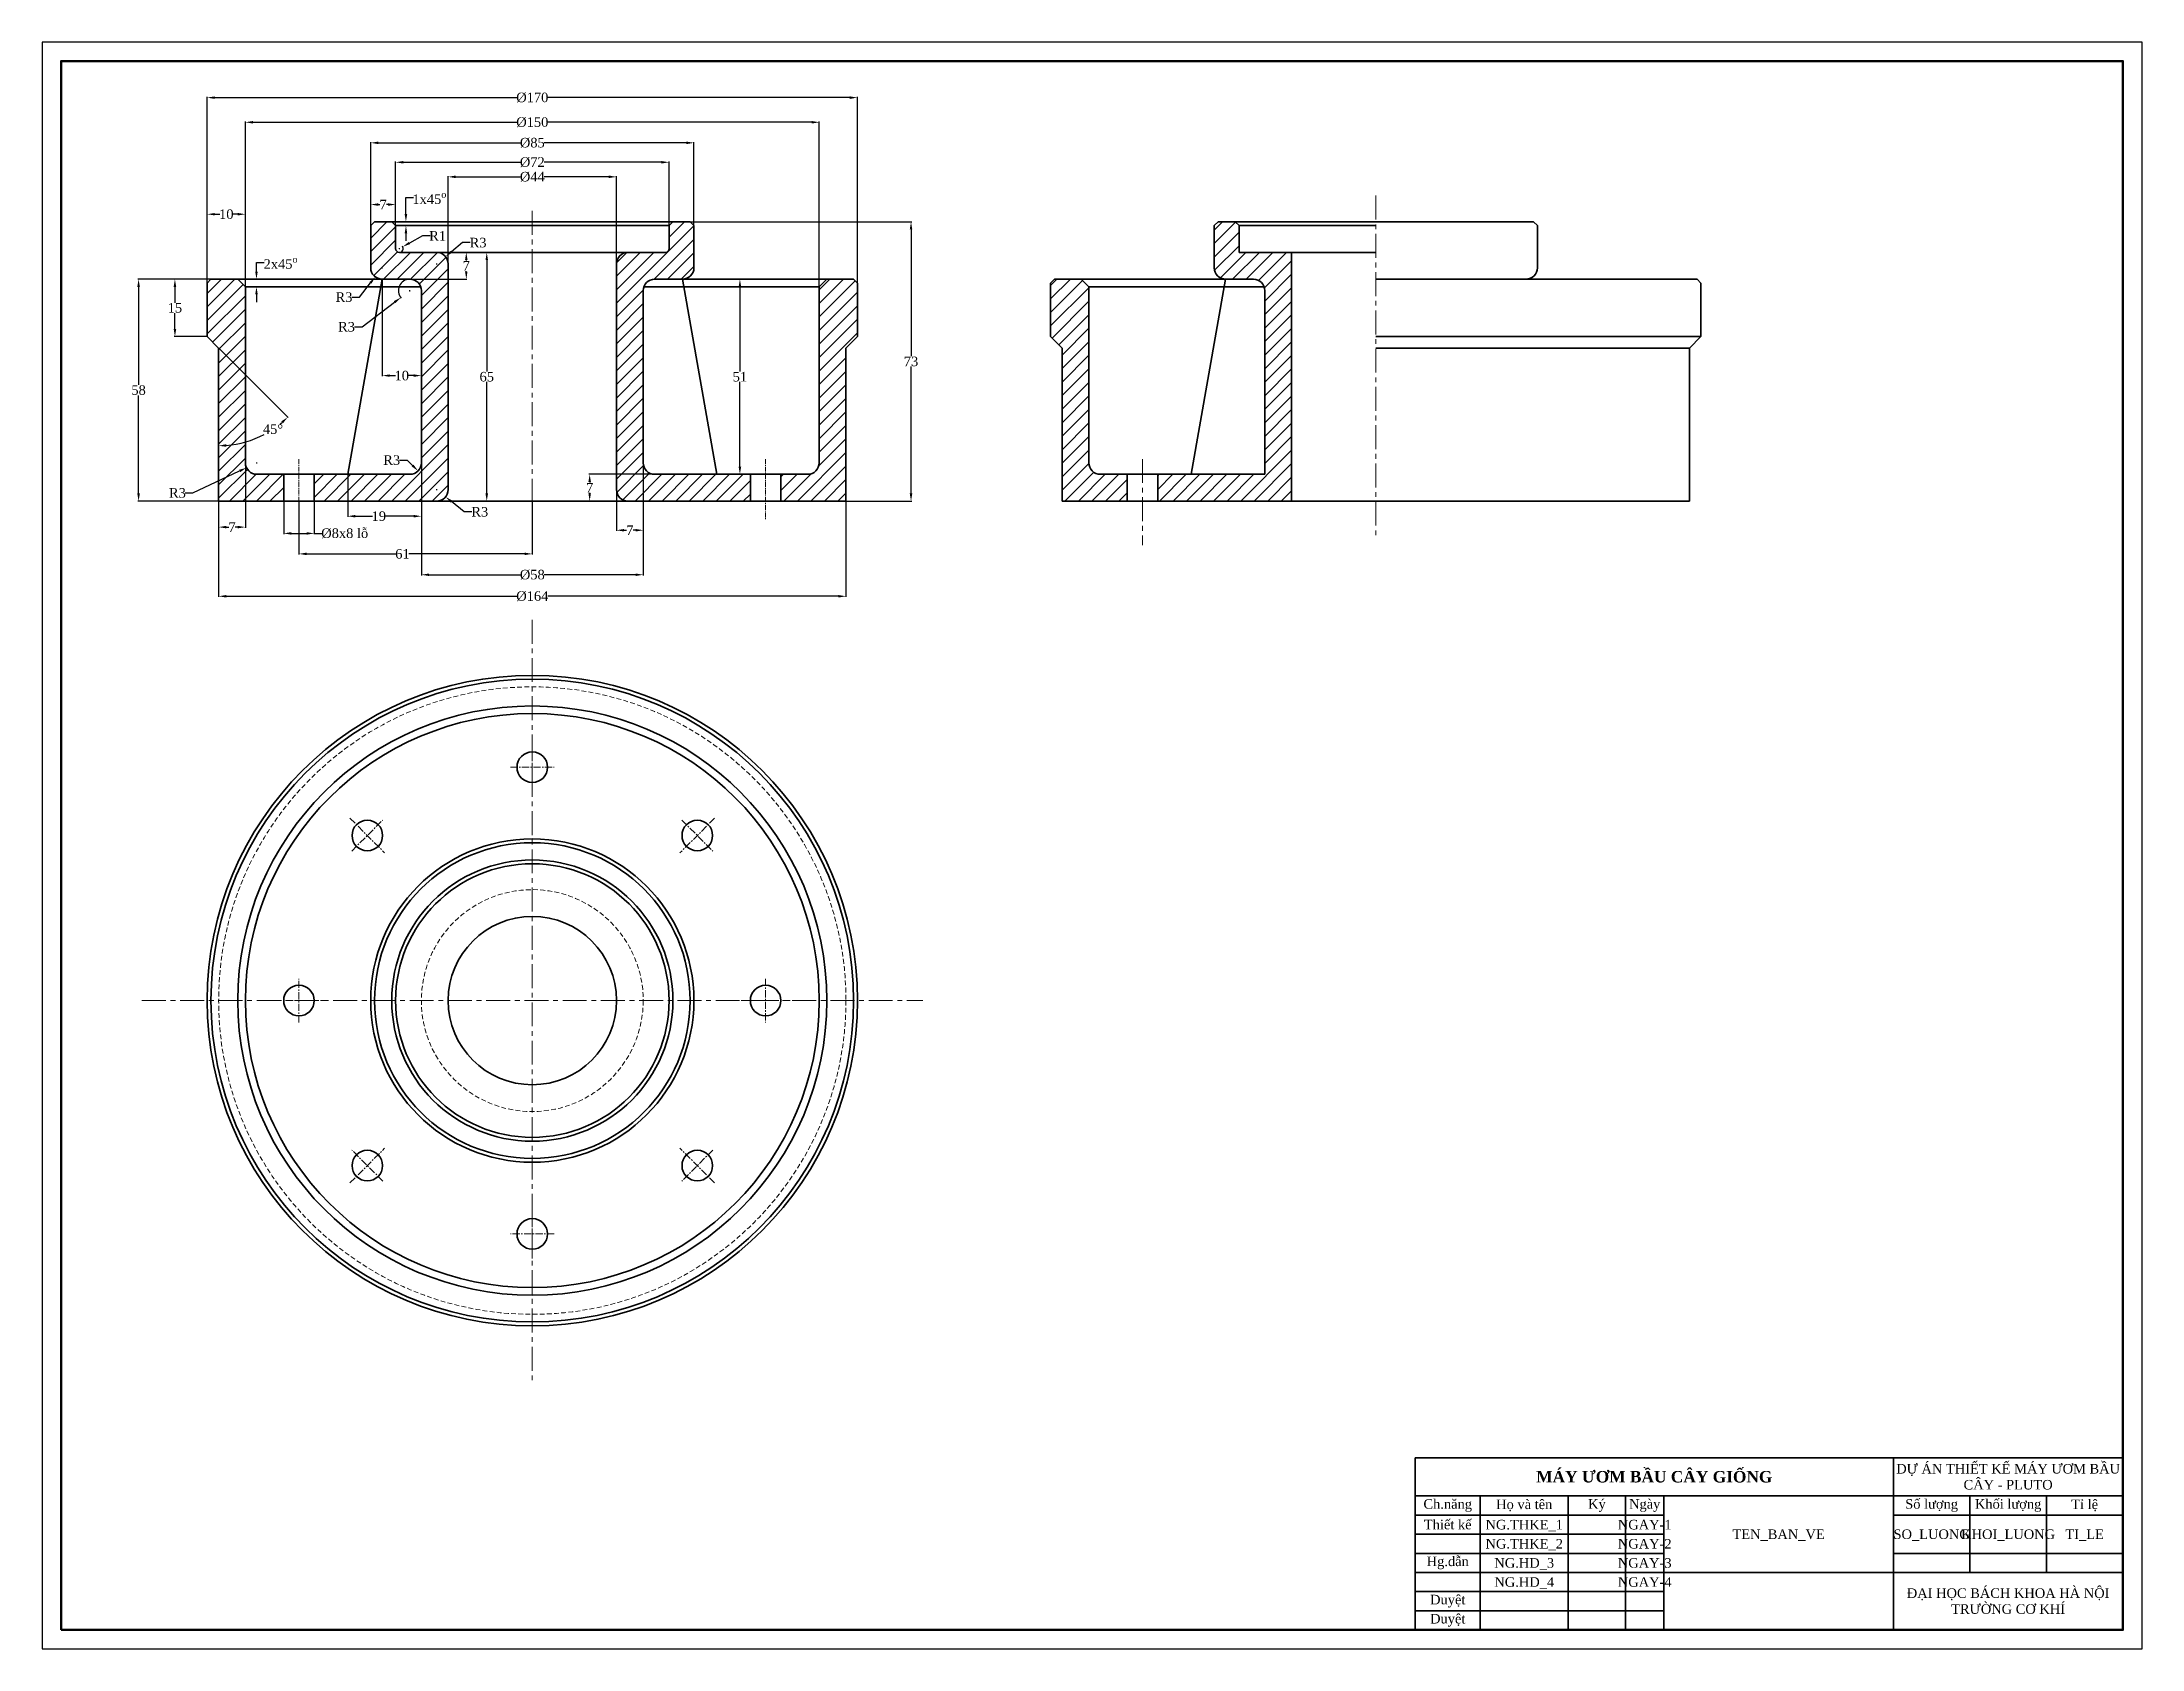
# Model space of a CAD drawing. Header units: millimetres. Extents: x -2719 to 4970, y -1200 to 2761.
# Drawn here: x 4421 to 4970, y 2215 to 2635 of the extents above; entities that cross this region are included whole.
import ezdxf
from ezdxf.enums import TextEntityAlignment as Align

# ---------------------------------------------------------------- set-up
doc = ezdxf.new("R2010")
doc.units = ezdxf.units.MM
doc.header["$LTSCALE"] = 5
doc.header["$MEASUREMENT"] = 0
doc.linetypes.add('CENTER', pattern=[2, 1.25, -0.25, 0.25, -0.25])
doc.linetypes.add('HIDDEN', pattern=[0.375, 0.25, -0.125])
for name, color, linetype, lineweight in [('duong tam', 3, 'CENTER', 15), ('gach vat lieu', 3, 'Continuous', 15), ('kich thuoc', 2, 'Continuous', 15), ('LIENDAM', 3, 'Continuous', 50), ('net dam', 7, 'Continuous', 35), ('net dut', 7, 'HIDDEN', 15)]:
    doc.layers.add(name, color=color, linetype=linetype, lineweight=lineweight)
doc.styles.get("Standard").update_dxf_attribs({"font": 'times.ttf', "height": 2.5})
doc.dimstyles.get("Standard").update_dxf_attribs({"dimtxt": 2.5, "dimasz": 2, "dimexe": 0.18, "dimexo": 0.0625, "dimgap": 0.09, "dimtad": 0, "dimtih": 1, "dimtoh": 1, "dimdec": 0, "dimzin": 0, "dimdsep": 46, "dimtxsty": 'Standard', "dimcen": 0.09, "dimadec": 0, "dimazin": 0, "dimtfac": 1, "dimtdec": 0, "dimtofl": 0, "dimtmove": 0, "dimatfit": 3, "dimfxl": 1, "dimtolj": 1, "dimtzin": 0, "dimarcsym": 0})

msp = doc.modelspace()

# ---------------------------------------------------------------- texts
at = {"layer": 'net dam', "attachment_point": 5}
for s, width, insert, char_height in [('{\\fTimes New Roman|b1|i0|c0|p18;MÁY ƯƠM BẦU CÂY GIỐNG}', 125, (4842.901, 2260.23), 3), ('DỰ ÁN THIẾT KẾ MÁY ƯƠM BẦU CÂY - PLUTO', 60, (4935.401, 2260.23), 2.5), ('Ch.năng', 17, (4788.901, 2252.73), 2.5), ('Họ và tên', 23, (4808.901, 2252.73), 2.5), ('Ký', 15, (4827.901, 2252.73), 2.5), ('Ngày', 10, (4840.401, 2252.73), 2.5), ('Số lượng', 20, (4915.401, 2252.73), 2.5), ('Khối lượng', 20, (4935.401, 2252.73), 2.5), ('Tỉ lệ', 20, (4955.401, 2252.73), 2.5), ('Thiết kế', 17, (4788.901, 2247.73), 2.5), ('Hg.dẫn', 17, (4788.901, 2237.73), 2.5), ('Duyệt', 17, (4788.901, 2227.73), 2.5), ('ĐẠI HỌC BÁCH KHOA HÀ NỘI \\PTRƯỜNG CƠ KHÍ', 60, (4935.401, 2227.73), 2.5), ('Duyệt', 17, (4788.901, 2222.73), 2.5)]:
    msp.add_mtext_dynamic_manual_height_columns(s, width=width, gutter_width=12.5, heights=[0], dxfattribs=dict(at, insert=insert, char_height=char_height))
at = {"layer": 'net dam'}
for tag, p in [('NG.THKE_1', (4808.901, 2247.73)), ('NGAY-1', (4840.401, 2247.73)), ('TEN_BAN_VE', (4875.401, 2245.23)), ('SO_LUONG', (4915.401, 2245.23)), ('KHOI_LUONG', (4935.401, 2245.23)), ('TI_LE', (4955.401, 2245.23)), ('NG.THKE_2', (4808.901, 2242.73)), ('NGAY-2', (4840.401, 2242.73)), ('NG.HD_3', (4808.901, 2237.73)), ('NGAY-3', (4840.401, 2237.73)), ('NG.HD_4', (4808.901, 2232.73)), ('NGAY-4', (4840.401, 2232.73))]:
    msp.add_attdef(tag, text='', height=2.5, dxfattribs=at).set_placement(p, align=Align.MIDDLE_CENTER)

# ---------------------------------------------------------------- blocks, each defined once
blk = doc.blocks.new('*U80')
at = {"layer": 'duong tam', "ltscale": 0.3}
for p, q in [((0, -5.71), (0, 5.71)), ((-6.41, 0), (6.41, 0))]:
    blk.add_line(p, q, dxfattribs=at)
at = {"layer": 'net dam'}
blk.add_circle((0, 0), 4, dxfattribs=at)
blk = doc.blocks.new('*U81')
at = {"layer": 'duong tam', "color": 0, "linetype": 'ByBlock', "lineweight": -2, "transparency": 16777216}
for p, rotation in [((2762.45, 1068.97), 270.0000000000001), ((2719.32, 1051.1), 315.0000000000001), ((2805.59, 1051.1), 225.0000000000001), ((2823.45, 1007.97), 180), ((2719.32, 964.83), 45.00000000000001), ((2805.59, 964.83), 135), ((2762.45, 946.97), 90.00000000000001)]:
    blk.add_blockref('*U80', p, dxfattribs=dict(at, rotation=rotation))
blk.add_blockref('*U80', (2701.45, 1007.97), dxfattribs=at)
blk = doc.blocks.new('*D82')
at = {"layer": 'Defpoints', "color": 0, "transparency": 16777216}
for p in [(4585.33, 2603.8), (4513.83, 2587.24), (4585.33, 2587.24)]:
    blk.add_point(p, dxfattribs=at)
at = {"layer": 'kich thuoc', "color": 0, "lineweight": -2, "transparency": 16777216}
for p, q in [((4513.83, 2587.3), (4513.83, 2603.98)), ((4515.83, 2603.8), (4546.46, 2603.8)), ((4583.33, 2603.8), (4552.71, 2603.8)), ((4585.33, 2587.3), (4585.33, 2603.98))]:
    blk.add_line(p, q, dxfattribs=at)
at = {"layer": 'kich thuoc', "color": 0, "transparency": 16777216}
for points in [[(4515.83, 2604.13), (4515.83, 2603.47), (4513.83, 2603.8)], [(4583.33, 2604.13), (4583.33, 2603.47), (4585.33, 2603.8)]]:
    blk.add_solid(points, dxfattribs=at)
at = {"layer": 'kich thuoc', "color": 0, "transparency": 16777216, "insert": (4549.58, 2603.8), "char_height": 2.5, "attachment_point": 5}
blk.add_mtext('\\A1;%%C72', dxfattribs=at)
blk = doc.blocks.new('*D83')
at = {"layer": 'Defpoints', "color": 0, "transparency": 16777216}
for p in [(4571.58, 2599.99), (4527.58, 2577.24), (4571.58, 2577.24)]:
    blk.add_point(p, dxfattribs=at)
at = {"layer": 'kich thuoc', "color": 0, "lineweight": -2, "transparency": 16777216}
for p, q in [((4527.58, 2577.3), (4527.58, 2600.17)), ((4529.58, 2599.99), (4546.44, 2599.99)), ((4569.58, 2599.99), (4552.72, 2599.99)), ((4571.58, 2577.3), (4571.58, 2600.17))]:
    blk.add_line(p, q, dxfattribs=at)
at = {"layer": 'kich thuoc', "color": 0, "transparency": 16777216}
for points in [[(4529.58, 2600.33), (4529.58, 2599.66), (4527.58, 2599.99)], [(4569.58, 2600.33), (4569.58, 2599.66), (4571.58, 2599.99)]]:
    blk.add_solid(points, dxfattribs=at)
at = {"layer": 'kich thuoc', "color": 0, "transparency": 16777216, "insert": (4549.58, 2599.99), "char_height": 2.5, "attachment_point": 5}
blk.add_mtext('\\A1;%%C44', dxfattribs=at)
blk = doc.blocks.new('*D84')
at = {"layer": 'Defpoints', "color": 0, "transparency": 16777216}
for p in [(4591.83, 2608.88), (4507.33, 2587.24), (4591.83, 2587.24)]:
    blk.add_point(p, dxfattribs=at)
at = {"layer": 'kich thuoc', "color": 0, "lineweight": -2, "transparency": 16777216}
for p, q in [((4507.33, 2587.3), (4507.33, 2609.06)), ((4509.33, 2608.88), (4546.5, 2608.88)), ((4589.83, 2608.88), (4552.66, 2608.88)), ((4591.83, 2587.3), (4591.83, 2609.06))]:
    blk.add_line(p, q, dxfattribs=at)
at = {"layer": 'kich thuoc', "color": 0, "transparency": 16777216}
for points in [[(4509.33, 2609.21), (4509.33, 2608.54), (4507.33, 2608.88)], [(4589.83, 2609.21), (4589.83, 2608.54), (4591.83, 2608.88)]]:
    blk.add_solid(points, dxfattribs=at)
at = {"layer": 'kich thuoc', "color": 0, "transparency": 16777216, "insert": (4549.58, 2608.88), "char_height": 2.5, "attachment_point": 5}
blk.add_mtext('\\A1;%%C85', dxfattribs=at)
blk = doc.blocks.new('*D85')
at = {"layer": 'Defpoints', "color": 0, "transparency": 16777216}
for p in [(4624.58, 2614.25), (4474.58, 2571.24), (4624.58, 2571.24)]:
    blk.add_point(p, dxfattribs=at)
at = {"layer": 'kich thuoc', "color": 0, "lineweight": -2, "transparency": 16777216}
for p, q in [((4474.58, 2571.3), (4474.58, 2614.43)), ((4476.58, 2614.25), (4545.52, 2614.25)), ((4622.58, 2614.25), (4553.64, 2614.25)), ((4624.58, 2571.3), (4624.58, 2614.43))]:
    blk.add_line(p, q, dxfattribs=at)
at = {"layer": 'kich thuoc', "color": 0, "transparency": 16777216}
for points in [[(4476.58, 2614.59), (4476.58, 2613.92), (4474.58, 2614.25)], [(4622.58, 2614.59), (4622.58, 2613.92), (4624.58, 2614.25)]]:
    blk.add_solid(points, dxfattribs=at)
at = {"layer": 'kich thuoc', "color": 0, "transparency": 16777216, "insert": (4549.58, 2614.25), "char_height": 2.5, "attachment_point": 5}
blk.add_mtext('\\A1;%%C150', dxfattribs=at)
blk = doc.blocks.new('*D86')
at = {"layer": 'Defpoints', "color": 0, "transparency": 16777216}
for p in [(4634.58, 2620.7), (4464.58, 2572.24), (4634.58, 2572.24)]:
    blk.add_point(p, dxfattribs=at)
at = {"layer": 'kich thuoc', "color": 0, "lineweight": -2, "transparency": 16777216}
for p, q in [((4464.58, 2572.3), (4464.58, 2620.88)), ((4466.58, 2620.7), (4545.52, 2620.7)), ((4632.58, 2620.7), (4553.64, 2620.7)), ((4634.58, 2572.3), (4634.58, 2620.88))]:
    blk.add_line(p, q, dxfattribs=at)
at = {"layer": 'kich thuoc', "color": 0, "transparency": 16777216}
for points in [[(4466.58, 2621.03), (4466.58, 2620.36), (4464.58, 2620.7)], [(4632.58, 2621.03), (4632.58, 2620.36), (4634.58, 2620.7)]]:
    blk.add_solid(points, dxfattribs=at)
at = {"layer": 'kich thuoc', "color": 0, "transparency": 16777216, "insert": (4549.58, 2620.7), "char_height": 2.5, "attachment_point": 5}
blk.add_mtext('\\A1;%%C170', dxfattribs=at)
blk = doc.blocks.new('*D87')
at = {"layer": 'Defpoints', "color": 0, "transparency": 16777216}
for p in [(4467.58, 2515.24), (4631.58, 2515.24), (4631.58, 2490.37)]:
    blk.add_point(p, dxfattribs=at)
at = {"layer": 'kich thuoc', "color": 0, "lineweight": -2, "transparency": 16777216}
for p, q in [((4467.58, 2515.18), (4467.58, 2490.19)), ((4631.58, 2515.18), (4631.58, 2490.19)), ((4469.58, 2490.37), (4545.52, 2490.37)), ((4629.58, 2490.37), (4553.64, 2490.37))]:
    blk.add_line(p, q, dxfattribs=at)
at = {"layer": 'kich thuoc', "color": 0, "transparency": 16777216}
for points in [[(4469.58, 2490.7), (4469.58, 2490.04), (4467.58, 2490.37)], [(4629.58, 2490.7), (4629.58, 2490.04), (4631.58, 2490.37)]]:
    blk.add_solid(points, dxfattribs=at)
at = {"layer": 'kich thuoc', "color": 0, "transparency": 16777216, "insert": (4549.58, 2490.37), "char_height": 2.5, "attachment_point": 5}
blk.add_mtext('\\A1;%%C164', dxfattribs=at)
blk = doc.blocks.new('*D88')
at = {"layer": 'Defpoints', "color": 0, "transparency": 16777216}
for p in [(4484.58, 2515.24), (4492.58, 2515.24), (4492.58, 2506.8)]:
    blk.add_point(p, dxfattribs=at)
at = {"layer": 'kich thuoc', "color": 0, "lineweight": -2, "transparency": 16777216}
for p, q in [((4484.58, 2515.18), (4484.58, 2506.62)), ((4492.58, 2515.18), (4492.58, 2506.62)), ((4486.58, 2506.8), (4490.58, 2506.8)), ((4492.58, 2506.8), (4494.58, 2506.8))]:
    blk.add_line(p, q, dxfattribs=at)
at = {"layer": 'kich thuoc', "color": 0, "transparency": 16777216}
for points in [[(4486.58, 2507.13), (4486.58, 2506.47), (4484.58, 2506.8)], [(4490.58, 2507.13), (4490.58, 2506.47), (4492.58, 2506.8)]]:
    blk.add_solid(points, dxfattribs=at)
at = {"layer": 'kich thuoc', "color": 0, "transparency": 16777216, "insert": (4500.54, 2506.8), "char_height": 2.5, "attachment_point": 5}
blk.add_mtext('\\A1;%%C8x8 lỗ ', dxfattribs=at)
blk = doc.blocks.new('*D89')
at = {"layer": 'Defpoints', "color": 0, "transparency": 16777216}
for p in [(4520.58, 2525.24), (4578.58, 2525.24), (4578.58, 2495.99)]:
    blk.add_point(p, dxfattribs=at)
at = {"layer": 'kich thuoc', "color": 0, "lineweight": -2, "transparency": 16777216}
for p, q in [((4520.58, 2525.18), (4520.58, 2495.81)), ((4578.58, 2525.18), (4578.58, 2495.81)), ((4522.58, 2495.99), (4546.49, 2495.99)), ((4576.58, 2495.99), (4552.68, 2495.99))]:
    blk.add_line(p, q, dxfattribs=at)
at = {"layer": 'kich thuoc', "color": 0, "transparency": 16777216}
for points in [[(4522.58, 2496.32), (4522.58, 2495.66), (4520.58, 2495.99)], [(4576.58, 2496.32), (4576.58, 2495.66), (4578.58, 2495.99)]]:
    blk.add_solid(points, dxfattribs=at)
at = {"layer": 'kich thuoc', "color": 0, "transparency": 16777216, "insert": (4549.58, 2495.99), "char_height": 2.5, "attachment_point": 5}
blk.add_mtext('\\A1;%%C58', dxfattribs=at)
blk = doc.blocks.new('*D90')
at = {"layer": 'Defpoints', "color": 0, "transparency": 16777216}
for p in [(4524.58, 2577.24), (4526.9, 2579.14)]:
    blk.add_point(p, dxfattribs=at)
at = {"layer": 'kich thuoc', "color": 0, "lineweight": -2, "transparency": 16777216}
for p, q in [((4531.35, 2582.79), (4528.45, 2580.41)), ((4533.35, 2582.79), (4531.35, 2582.79)), ((4524.49, 2577.24), (4524.67, 2577.24)), ((4524.58, 2577.15), (4524.58, 2577.33))]:
    blk.add_line(p, q, dxfattribs=at)
at = {"layer": 'kich thuoc', "color": 0, "transparency": 16777216}
blk.add_solid([(4528.24, 2580.67), (4528.66, 2580.15), (4526.9, 2579.14)], dxfattribs=at)
at = {"layer": 'kich thuoc', "color": 0, "transparency": 16777216, "insert": (4535.41, 2582.79), "char_height": 2.5, "attachment_point": 5}
blk.add_mtext('\\A1;R3', dxfattribs=at)
blk = doc.blocks.new('*D91')
at = {"layer": 'Defpoints', "color": 0, "transparency": 16777216}
for p in [(4472.58, 2573.24), (4474.58, 2571.24), (4477.47, 2571.24)]:
    blk.add_point(p, dxfattribs=at)
at = {"layer": 'kich thuoc', "color": 0, "lineweight": -2, "transparency": 16777216}
for p, q in [((4477.47, 2575.24), (4477.47, 2577.62)), ((4477.47, 2577.62), (4479.47, 2577.62)), ((4472.64, 2573.24), (4477.65, 2573.24)), ((4474.64, 2571.24), (4477.65, 2571.24)), ((4477.47, 2569.24), (4477.47, 2567.24))]:
    blk.add_line(p, q, dxfattribs=at)
at = {"layer": 'kich thuoc', "color": 0, "transparency": 16777216}
for points in [[(4477.14, 2575.24), (4477.81, 2575.24), (4477.47, 2573.24)], [(4477.14, 2569.24), (4477.81, 2569.24), (4477.47, 2571.24)]]:
    blk.add_solid(points, dxfattribs=at)
at = {"layer": 'kich thuoc', "color": 0, "transparency": 16777216, "insert": (4483.77, 2577.62), "char_height": 2.5, "attachment_point": 5}
blk.add_mtext('\\A1;2x45{\\H0.7x;\\So^ ;}', dxfattribs=at)
blk = doc.blocks.new('*D92')
at = {"layer": 'Defpoints', "color": 0, "transparency": 16777216}
for p in [(4512.83, 2588.24), (4513.83, 2587.24), (4516.54, 2587.24)]:
    blk.add_point(p, dxfattribs=at)
at = {"layer": 'kich thuoc', "color": 0, "lineweight": -2, "transparency": 16777216}
for p, q in [((4516.54, 2590.24), (4516.54, 2594.56)), ((4516.54, 2594.56), (4518.54, 2594.56)), ((4512.89, 2588.24), (4516.72, 2588.24)), ((4513.89, 2587.24), (4516.72, 2587.24)), ((4516.54, 2585.24), (4516.54, 2583.24))]:
    blk.add_line(p, q, dxfattribs=at)
at = {"layer": 'kich thuoc', "color": 0, "transparency": 16777216}
for points in [[(4516.21, 2590.24), (4516.88, 2590.24), (4516.54, 2588.24)], [(4516.21, 2585.24), (4516.88, 2585.24), (4516.54, 2587.24)]]:
    blk.add_solid(points, dxfattribs=at)
at = {"layer": 'kich thuoc', "color": 0, "transparency": 16777216, "insert": (4522.67, 2594.56), "char_height": 2.5, "attachment_point": 5}
blk.add_mtext('\\A1;1x45{\\H0.7x;\\So^ ;}', dxfattribs=at)
blk = doc.blocks.new('*D93')
at = {"layer": 'Defpoints', "color": 0, "transparency": 16777216}
for p in [(4465.58, 2573.24), (4456.15, 2558.24), (4464.58, 2558.24)]:
    blk.add_point(p, dxfattribs=at)
at = {"layer": 'kich thuoc', "color": 0, "lineweight": -2, "transparency": 16777216}
for p, q in [((4465.52, 2573.24), (4455.97, 2573.24)), ((4456.15, 2571.24), (4456.15, 2567.1)), ((4456.15, 2560.24), (4456.15, 2564.38)), ((4464.52, 2558.24), (4455.97, 2558.24))]:
    blk.add_line(p, q, dxfattribs=at)
at = {"layer": 'kich thuoc', "color": 0, "transparency": 16777216}
for points in [[(4455.82, 2571.24), (4456.49, 2571.24), (4456.15, 2573.24)], [(4455.82, 2560.24), (4456.49, 2560.24), (4456.15, 2558.24)]]:
    blk.add_solid(points, dxfattribs=at)
at = {"layer": 'kich thuoc', "color": 0, "transparency": 16777216, "insert": (4456.15, 2565.74), "char_height": 2.5, "attachment_point": 5}
blk.add_mtext('\\A1;15', dxfattribs=at)
blk = doc.blocks.new('*D94')
at = {"layer": 'Defpoints', "color": 0, "transparency": 16777216}
for p in [(4465.58, 2573.24), (4446.65, 2515.24), (4467.58, 2515.24)]:
    blk.add_point(p, dxfattribs=at)
at = {"layer": 'kich thuoc', "color": 0, "lineweight": -2, "transparency": 16777216}
for p, q in [((4465.52, 2573.24), (4446.47, 2573.24)), ((4446.65, 2571.24), (4446.65, 2545.6)), ((4446.65, 2517.24), (4446.65, 2542.88)), ((4467.52, 2515.24), (4446.47, 2515.24))]:
    blk.add_line(p, q, dxfattribs=at)
at = {"layer": 'kich thuoc', "color": 0, "transparency": 16777216}
for points in [[(4446.31, 2571.24), (4446.98, 2571.24), (4446.65, 2573.24)], [(4446.31, 2517.24), (4446.98, 2517.24), (4446.65, 2515.24)]]:
    blk.add_solid(points, dxfattribs=at)
at = {"layer": 'kich thuoc', "color": 0, "transparency": 16777216, "insert": (4446.65, 2544.24), "char_height": 2.5, "attachment_point": 5}
blk.add_mtext('\\A1;58', dxfattribs=at)
blk = doc.blocks.new('*D95')
at = {"layer": 'Defpoints', "color": 0, "transparency": 16777216}
for p in [(4464.58, 2558.24), (4467.58, 2555.24), (4467.58, 2555.24), (4474.19, 2530.58), (4467.58, 2515.24)]:
    blk.add_point(p, dxfattribs=at)
at = {"layer": 'kich thuoc', "color": 0, "lineweight": -2, "transparency": 16777216}
blk.add_line((4467.63, 2555.2), (4485.77, 2537.06), dxfattribs=at)
for start, end in [(274.4884, 297.8796), (308.9866, 310.5116)]:
    blk.add_arc((4467.58, 2555.24), 25.54, start, end, dxfattribs=at)
at = {"layer": 'kich thuoc', "color": 0, "transparency": 16777216}
for points in [[(4483.95, 2536.07), (4484.4, 2535.58), (4485.64, 2537.18)], [(4469.59, 2529.45), (4469.57, 2530.12), (4467.58, 2529.7)]]:
    blk.add_solid(points, dxfattribs=at)
at = {"layer": 'kich thuoc', "color": 0, "transparency": 16777216, "insert": (4481.8, 2534.03), "char_height": 2.5, "attachment_point": 5}
blk.add_mtext('\\A1;45°', dxfattribs=at)
blk = doc.blocks.new('*D96')
at = {"layer": 'Defpoints', "color": 0, "transparency": 16777216}
for p in [(4524.58, 2580.24), (4537.67, 2580.24), (4524.58, 2515.24)]:
    blk.add_point(p, dxfattribs=at)
at = {"layer": 'kich thuoc', "color": 0, "lineweight": -2, "transparency": 16777216}
for p, q in [((4524.64, 2580.24), (4537.85, 2580.24)), ((4537.67, 2578.24), (4537.67, 2549.1)), ((4537.67, 2517.24), (4537.67, 2546.38)), ((4524.64, 2515.24), (4537.85, 2515.24))]:
    blk.add_line(p, q, dxfattribs=at)
at = {"layer": 'kich thuoc', "color": 0, "transparency": 16777216}
for points in [[(4537.34, 2578.24), (4538, 2578.24), (4537.67, 2580.24)], [(4537.34, 2517.24), (4538, 2517.24), (4537.67, 2515.24)]]:
    blk.add_solid(points, dxfattribs=at)
at = {"layer": 'kich thuoc', "color": 0, "transparency": 16777216, "insert": (4537.67, 2547.74), "char_height": 2.5, "attachment_point": 5}
blk.add_mtext('\\A1;65', dxfattribs=at)
blk = doc.blocks.new('*D97')
at = {"layer": 'Defpoints', "color": 0, "transparency": 16777216}
for p in [(4590.83, 2588.24), (4631.58, 2515.24), (4648.59, 2515.24)]:
    blk.add_point(p, dxfattribs=at)
at = {"layer": 'kich thuoc', "color": 0, "lineweight": -2, "transparency": 16777216}
for p, q in [((4590.89, 2588.24), (4648.77, 2588.24)), ((4648.59, 2586.24), (4648.59, 2553.11)), ((4648.59, 2517.24), (4648.59, 2550.38)), ((4631.64, 2515.24), (4648.77, 2515.24))]:
    blk.add_line(p, q, dxfattribs=at)
at = {"layer": 'kich thuoc', "color": 0, "transparency": 16777216}
for points in [[(4648.26, 2586.24), (4648.92, 2586.24), (4648.59, 2588.24)], [(4648.26, 2517.24), (4648.92, 2517.24), (4648.59, 2515.24)]]:
    blk.add_solid(points, dxfattribs=at)
at = {"layer": 'kich thuoc', "color": 0, "transparency": 16777216, "insert": (4648.59, 2551.74), "char_height": 2.5, "attachment_point": 5}
blk.add_mtext('\\A1;73', dxfattribs=at)
blk = doc.blocks.new('*D98')
at = {"layer": 'Defpoints', "color": 0, "transparency": 16777216}
for p in [(4510.33, 2573.24), (4520.58, 2570.24), (4510.33, 2548.04)]:
    blk.add_point(p, dxfattribs=at)
at = {"layer": 'kich thuoc', "color": 0, "lineweight": -2, "transparency": 16777216}
for p, q in [((4510.33, 2573.18), (4510.33, 2547.86)), ((4520.58, 2570.18), (4520.58, 2547.86)), ((4512.33, 2548.04), (4513.8, 2548.04)), ((4518.58, 2548.04), (4517.11, 2548.04))]:
    blk.add_line(p, q, dxfattribs=at)
at = {"layer": 'kich thuoc', "color": 0, "transparency": 16777216}
for points in [[(4512.33, 2548.37), (4512.33, 2547.71), (4510.33, 2548.04)], [(4518.58, 2548.37), (4518.58, 2547.71), (4520.58, 2548.04)]]:
    blk.add_solid(points, dxfattribs=at)
at = {"layer": 'kich thuoc', "color": 0, "transparency": 16777216, "insert": (4515.46, 2548.04), "char_height": 2.5, "attachment_point": 5}
blk.add_mtext('\\A1;10', dxfattribs=at)
blk = doc.blocks.new('*D99')
at = {"layer": 'Defpoints', "color": 0, "transparency": 16777216}
for p in [(4501.34, 2522.24), (4520.58, 2525.24), (4520.58, 2511.29)]:
    blk.add_point(p, dxfattribs=at)
at = {"layer": 'kich thuoc', "color": 0, "lineweight": -2, "transparency": 16777216}
for p, q in [((4501.34, 2522.18), (4501.34, 2511.11)), ((4520.58, 2525.18), (4520.58, 2511.11)), ((4503.34, 2511.29), (4507.82, 2511.29)), ((4518.58, 2511.29), (4511.1, 2511.29))]:
    blk.add_line(p, q, dxfattribs=at)
at = {"layer": 'kich thuoc', "color": 0, "transparency": 16777216}
for points in [[(4503.34, 2511.63), (4503.34, 2510.96), (4501.34, 2511.29)], [(4518.58, 2511.63), (4518.58, 2510.96), (4520.58, 2511.29)]]:
    blk.add_solid(points, dxfattribs=at)
at = {"layer": 'kich thuoc', "color": 0, "transparency": 16777216, "insert": (4509.46, 2511.29), "char_height": 2.5, "attachment_point": 5}
blk.add_mtext('\\A1;19', dxfattribs=at)
blk = doc.blocks.new('*D100')
at = {"layer": 'Defpoints', "color": 0, "transparency": 16777216}
for p in [(4517.58, 2570.24), (4515.19, 2568.43)]:
    blk.add_point(p, dxfattribs=at)
at = {"layer": 'kich thuoc', "color": 0, "lineweight": -2, "transparency": 16777216}
for p, q in [((4517.49, 2570.24), (4517.67, 2570.24)), ((4517.58, 2570.15), (4517.58, 2570.33)), ((4505.07, 2560.79), (4513.59, 2567.23)), ((4503.07, 2560.79), (4505.07, 2560.79))]:
    blk.add_line(p, q, dxfattribs=at)
blk.add_arc((4517.58, 2570.24), 3, 91.1937, 220.4958, dxfattribs=at)
at = {"layer": 'kich thuoc', "color": 0, "transparency": 16777216}
blk.add_solid([(4513.39, 2567.5), (4513.79, 2566.96), (4515.19, 2568.43)], dxfattribs=at)
at = {"layer": 'kich thuoc', "color": 0, "transparency": 16777216, "insert": (4501.01, 2560.79), "char_height": 2.5, "attachment_point": 5}
blk.add_mtext('\\A1;R3', dxfattribs=at)
blk = doc.blocks.new('*D101')
at = {"layer": 'Defpoints', "color": 0, "transparency": 16777216}
for p in [(4510.33, 2576.24), (4508.5, 2573.86)]:
    blk.add_point(p, dxfattribs=at)
at = {"layer": 'kich thuoc', "color": 0, "lineweight": -2, "transparency": 16777216}
for p, q in [((4510.24, 2576.24), (4510.42, 2576.24)), ((4510.33, 2576.15), (4510.33, 2576.33)), ((4504.41, 2568.54), (4507.29, 2572.28)), ((4502.41, 2568.54), (4504.41, 2568.54))]:
    blk.add_line(p, q, dxfattribs=at)
at = {"layer": 'kich thuoc', "color": 0, "transparency": 16777216}
blk.add_solid([(4507.02, 2572.48), (4507.55, 2572.07), (4508.5, 2573.86)], dxfattribs=at)
at = {"layer": 'kich thuoc', "color": 0, "transparency": 16777216, "insert": (4500.35, 2568.54), "char_height": 2.5, "attachment_point": 5}
blk.add_mtext('\\A1;R3', dxfattribs=at)
blk = doc.blocks.new('*D102')
at = {"layer": 'Defpoints', "color": 0, "transparency": 16777216}
for p in [(4517.58, 2525.24), (4519.7, 2523.12)]:
    blk.add_point(p, dxfattribs=at)
at = {"layer": 'kich thuoc', "color": 0, "lineweight": -2, "transparency": 16777216}
for p, q in [((4514.88, 2525.95), (4516.88, 2525.95)), ((4516.88, 2525.95), (4518.29, 2524.54))]:
    blk.add_line(p, q, dxfattribs=at)
at = {"layer": 'kich thuoc', "color": 0, "transparency": 16777216}
blk.add_solid([(4518.53, 2524.77), (4518.05, 2524.3), (4519.7, 2523.12)], dxfattribs=at)
at = {"layer": 'kich thuoc', "color": 0, "transparency": 16777216, "insert": (4512.82, 2525.95), "char_height": 2.5, "attachment_point": 5}
blk.add_mtext('\\A1;R3', dxfattribs=at)
blk = doc.blocks.new('*D103')
at = {"layer": 'Defpoints', "color": 0, "transparency": 16777216}
for p in [(4474.87, 2523.96), (4477.58, 2525.24)]:
    blk.add_point(p, dxfattribs=at)
at = {"layer": 'kich thuoc', "color": 0, "lineweight": -2, "transparency": 16777216}
for p, q in [((4460.86, 2517.37), (4473.06, 2523.11)), ((4477.49, 2525.24), (4477.67, 2525.24)), ((4477.58, 2525.15), (4477.58, 2525.33)), ((4458.86, 2517.37), (4460.86, 2517.37))]:
    blk.add_line(p, q, dxfattribs=at)
at = {"layer": 'kich thuoc', "color": 0, "transparency": 16777216}
blk.add_solid([(4472.92, 2523.41), (4473.2, 2522.81), (4474.87, 2523.96)], dxfattribs=at)
at = {"layer": 'kich thuoc', "color": 0, "transparency": 16777216, "insert": (4456.8, 2517.37), "char_height": 2.5, "attachment_point": 5}
blk.add_mtext('\\A1;R3', dxfattribs=at)
blk = doc.blocks.new('*D104')
at = {"layer": 'Defpoints', "color": 0, "transparency": 16777216}
for p in [(4524.58, 2518.24), (4526.92, 2516.36)]:
    blk.add_point(p, dxfattribs=at)
at = {"layer": 'kich thuoc', "color": 0, "lineweight": -2, "transparency": 16777216}
for p, q in [((4524.49, 2518.24), (4524.67, 2518.24)), ((4524.58, 2518.15), (4524.58, 2518.33)), ((4531.79, 2512.43), (4528.47, 2515.1)), ((4533.79, 2512.43), (4531.79, 2512.43))]:
    blk.add_line(p, q, dxfattribs=at)
at = {"layer": 'kich thuoc', "color": 0, "transparency": 16777216}
blk.add_solid([(4528.68, 2515.36), (4528.27, 2514.84), (4526.92, 2516.36)], dxfattribs=at)
at = {"layer": 'kich thuoc', "color": 0, "transparency": 16777216, "insert": (4535.85, 2512.43), "char_height": 2.5, "attachment_point": 5}
blk.add_mtext('\\A1;R3', dxfattribs=at)
blk = doc.blocks.new('*D105')
at = {"layer": 'Defpoints', "color": 0, "transparency": 16777216}
for p in [(4514.83, 2581.24), (4515.71, 2581.73)]:
    blk.add_point(p, dxfattribs=at)
at = {"layer": 'kich thuoc', "color": 0, "lineweight": -2, "transparency": 16777216}
for p, q in [((4514.74, 2581.24), (4514.92, 2581.24)), ((4514.83, 2581.15), (4514.83, 2581.33)), ((4520.84, 2584.56), (4517.46, 2582.69)), ((4522.84, 2584.56), (4520.84, 2584.56))]:
    blk.add_line(p, q, dxfattribs=at)
blk.add_arc((4514.83, 2581.24), 1, 273.581, 39.1948, dxfattribs=at)
at = {"layer": 'kich thuoc', "color": 0, "transparency": 16777216}
blk.add_solid([(4517.3, 2582.98), (4517.62, 2582.4), (4515.71, 2581.73)], dxfattribs=at)
at = {"layer": 'kich thuoc', "color": 0, "transparency": 16777216, "insert": (4524.83, 2584.56), "char_height": 2.5, "attachment_point": 5}
blk.add_mtext('\\A1;R1', dxfattribs=at)
blk = doc.blocks.new('*D106')
at = {"layer": 'Defpoints', "color": 0, "transparency": 16777216}
for p in [(4588.83, 2573.24), (4589.14, 2522.24), (4603.85, 2522.24)]:
    blk.add_point(p, dxfattribs=at)
at = {"layer": 'kich thuoc', "color": 0, "lineweight": -2, "transparency": 16777216}
for p, q in [((4588.89, 2573.24), (4604.03, 2573.24)), ((4603.85, 2571.24), (4603.85, 2549.1)), ((4603.85, 2524.24), (4603.85, 2546.38)), ((4589.2, 2522.24), (4604.03, 2522.24))]:
    blk.add_line(p, q, dxfattribs=at)
at = {"layer": 'kich thuoc', "color": 0, "transparency": 16777216}
for points in [[(4603.52, 2571.24), (4604.19, 2571.24), (4603.85, 2573.24)], [(4603.52, 2524.24), (4604.19, 2524.24), (4603.85, 2522.24)]]:
    blk.add_solid(points, dxfattribs=at)
at = {"layer": 'kich thuoc', "color": 0, "transparency": 16777216, "insert": (4603.85, 2547.74), "char_height": 2.5, "attachment_point": 5}
blk.add_mtext('\\A1;51', dxfattribs=at)
blk = doc.blocks.new('*D156')
at = {"layer": 'Defpoints', "color": 0, "transparency": 16777216}
for p in [(4488.58, 2515.24), (4549.58, 2515.24), (4549.58, 2501.45)]:
    blk.add_point(p, dxfattribs=at)
at = {"layer": 'kich thuoc', "color": 0, "lineweight": -2, "transparency": 16777216}
for p, q in [((4488.58, 2515.18), (4488.58, 2501.27)), ((4549.58, 2515.18), (4549.58, 2501.27)), ((4490.58, 2501.45), (4514.01, 2501.45)), ((4547.58, 2501.45), (4517.27, 2501.45))]:
    blk.add_line(p, q, dxfattribs=at)
at = {"layer": 'kich thuoc', "color": 0, "transparency": 16777216}
for points in [[(4490.58, 2501.78), (4490.58, 2501.12), (4488.58, 2501.45)], [(4547.58, 2501.78), (4547.58, 2501.12), (4549.58, 2501.45)]]:
    blk.add_solid(points, dxfattribs=at)
at = {"layer": 'kich thuoc', "color": 0, "transparency": 16777216, "insert": (4515.64, 2501.45), "char_height": 2.5, "attachment_point": 5}
blk.add_mtext('\\A1;61', dxfattribs=at)
blk = doc.blocks.new('*D157')
at = {"layer": 'Defpoints', "color": 0, "transparency": 16777216}
for p in [(4474.58, 2590.22), (4464.58, 2572.24), (4474.58, 2571.24)]:
    blk.add_point(p, dxfattribs=at)
at = {"layer": 'kich thuoc', "color": 0, "lineweight": -2, "transparency": 16777216}
for p, q in [((4464.58, 2572.3), (4464.58, 2590.4)), ((4466.58, 2590.22), (4467.93, 2590.22)), ((4472.58, 2590.22), (4471.24, 2590.22)), ((4474.58, 2571.3), (4474.58, 2590.4))]:
    blk.add_line(p, q, dxfattribs=at)
at = {"layer": 'kich thuoc', "color": 0, "transparency": 16777216}
for points in [[(4466.58, 2590.55), (4466.58, 2589.89), (4464.58, 2590.22)], [(4472.58, 2590.55), (4472.58, 2589.89), (4474.58, 2590.22)]]:
    blk.add_solid(points, dxfattribs=at)
at = {"layer": 'kich thuoc', "color": 0, "transparency": 16777216, "insert": (4469.58, 2590.22), "char_height": 2.5, "attachment_point": 5}
blk.add_mtext('\\A1;10', dxfattribs=at)
blk = doc.blocks.new('*D158')
at = {"layer": 'Defpoints', "color": 0, "transparency": 16777216}
for p in [(4581.58, 2522.24), (4564.58, 2515.24), (4574.58, 2515.24)]:
    blk.add_point(p, dxfattribs=at)
at = {"layer": 'kich thuoc', "color": 0, "lineweight": -2, "transparency": 16777216}
for p, q in [((4581.52, 2522.24), (4564.4, 2522.24)), ((4564.58, 2520.24), (4564.58, 2520.11)), ((4574.52, 2515.24), (4564.4, 2515.24)), ((4564.58, 2517.24), (4564.58, 2517.38))]:
    blk.add_line(p, q, dxfattribs=at)
at = {"layer": 'kich thuoc', "color": 0, "transparency": 16777216}
for points in [[(4564.25, 2520.24), (4564.91, 2520.24), (4564.58, 2522.24)], [(4564.25, 2517.24), (4564.91, 2517.24), (4564.58, 2515.24)]]:
    blk.add_solid(points, dxfattribs=at)
at = {"layer": 'kich thuoc', "color": 0, "transparency": 16777216, "insert": (4564.58, 2518.74), "char_height": 2.5, "attachment_point": 5}
blk.add_mtext('\\A1;7', dxfattribs=at)
blk = doc.blocks.new('*D159')
at = {"layer": 'Defpoints', "color": 0, "transparency": 16777216}
for p in [(4513.83, 2592.75), (4507.33, 2587.24), (4513.83, 2587.24)]:
    blk.add_point(p, dxfattribs=at)
at = {"layer": 'kich thuoc', "color": 0, "lineweight": -2, "transparency": 16777216}
for p, q in [((4507.33, 2587.3), (4507.33, 2592.93)), ((4509.33, 2592.75), (4509.72, 2592.75)), ((4511.83, 2592.75), (4511.44, 2592.75)), ((4513.83, 2587.3), (4513.83, 2592.93))]:
    blk.add_line(p, q, dxfattribs=at)
at = {"layer": 'kich thuoc', "color": 0, "transparency": 16777216}
for points in [[(4509.33, 2593.08), (4509.33, 2592.41), (4507.33, 2592.75)], [(4511.83, 2593.08), (4511.83, 2592.41), (4513.83, 2592.75)]]:
    blk.add_solid(points, dxfattribs=at)
at = {"layer": 'kich thuoc', "color": 0, "transparency": 16777216, "insert": (4510.58, 2592.75), "char_height": 2.5, "attachment_point": 5}
blk.add_mtext('\\A1;7', dxfattribs=at)
blk = doc.blocks.new('*D160')
at = {"layer": 'Defpoints', "color": 0, "transparency": 16777216}
for p in [(4524.58, 2580.24), (4517.58, 2573.24), (4532.32, 2573.24)]:
    blk.add_point(p, dxfattribs=at)
at = {"layer": 'kich thuoc', "color": 0, "lineweight": -2, "transparency": 16777216}
for p, q in [((4524.64, 2580.24), (4532.5, 2580.24)), ((4532.32, 2578.24), (4532.32, 2578.11)), ((4532.32, 2575.24), (4532.32, 2575.38)), ((4517.64, 2573.24), (4532.5, 2573.24))]:
    blk.add_line(p, q, dxfattribs=at)
at = {"layer": 'kich thuoc', "color": 0, "transparency": 16777216}
for points in [[(4531.99, 2578.24), (4532.65, 2578.24), (4532.32, 2580.24)], [(4531.99, 2575.24), (4532.65, 2575.24), (4532.32, 2573.24)]]:
    blk.add_solid(points, dxfattribs=at)
at = {"layer": 'kich thuoc', "color": 0, "transparency": 16777216, "insert": (4532.32, 2576.74), "char_height": 2.5, "attachment_point": 5}
blk.add_mtext('\\A1;7', dxfattribs=at)
blk = doc.blocks.new('*D161')
at = {"layer": 'Defpoints', "color": 0, "transparency": 16777216}
for p in [(4474.58, 2525.24), (4467.58, 2515.24), (4467.58, 2508.44)]:
    blk.add_point(p, dxfattribs=at)
at = {"layer": 'kich thuoc', "color": 0, "lineweight": -2, "transparency": 16777216}
for p, q in [((4474.58, 2525.18), (4474.58, 2508.26)), ((4467.58, 2515.18), (4467.58, 2508.26)), ((4469.58, 2508.44), (4470.22, 2508.44)), ((4472.58, 2508.44), (4471.94, 2508.44))]:
    blk.add_line(p, q, dxfattribs=at)
at = {"layer": 'kich thuoc', "color": 0, "transparency": 16777216}
for points in [[(4469.58, 2508.78), (4469.58, 2508.11), (4467.58, 2508.44)], [(4472.58, 2508.78), (4472.58, 2508.11), (4474.58, 2508.44)]]:
    blk.add_solid(points, dxfattribs=at)
at = {"layer": 'kich thuoc', "color": 0, "transparency": 16777216, "insert": (4471.08, 2508.44), "char_height": 2.5, "attachment_point": 5}
blk.add_mtext('\\A1;7', dxfattribs=at)
blk = doc.blocks.new('*D162')
at = {"layer": 'Defpoints', "color": 0, "transparency": 16777216}
for p in [(4578.58, 2525.24), (4571.58, 2518.24), (4571.58, 2507.63)]:
    blk.add_point(p, dxfattribs=at)
at = {"layer": 'kich thuoc', "color": 0, "lineweight": -2, "transparency": 16777216}
for p, q in [((4578.58, 2525.18), (4578.58, 2507.45)), ((4571.58, 2518.18), (4571.58, 2507.45)), ((4573.58, 2507.63), (4574.22, 2507.63)), ((4576.58, 2507.63), (4575.94, 2507.63))]:
    blk.add_line(p, q, dxfattribs=at)
at = {"layer": 'kich thuoc', "color": 0, "transparency": 16777216}
for points in [[(4573.58, 2507.96), (4573.58, 2507.3), (4571.58, 2507.63)], [(4576.58, 2507.96), (4576.58, 2507.3), (4578.58, 2507.63)]]:
    blk.add_solid(points, dxfattribs=at)
at = {"layer": 'kich thuoc', "color": 0, "transparency": 16777216, "insert": (4575.08, 2507.63), "char_height": 2.5, "attachment_point": 5}
blk.add_mtext('\\A1;7', dxfattribs=at)

# ---------------------------------------------------------------- dimensions: what is measured, and where the dimension line sits
at = {"layer": 'kich thuoc'}
for base, p1, p2, picture, middle in [((4634.582, 2620.695), (4464.582, 2572.242), (4634.582, 2572.242), '*D86', (4549.582, 2620.695)), ((4624.582, 2614.253), (4474.582, 2571.242), (4624.582, 2571.242), '*D85', (4549.582, 2614.253)), ((4578.582, 2495.991), (4520.582, 2525.242), (4578.582, 2525.242), '*D89', (4549.582, 2495.991)), ((4631.582, 2490.369), (4467.582, 2515.242), (4631.582, 2515.242), '*D87', (4549.582, 2490.369))]:
    dim = msp.add_linear_dim(base=base, p1=p1, p2=p2, text='%%C<>', dimstyle='Standard', dxfattribs=at)
    dim.commit()
    dim.dimension.update_dxf_attribs({"geometry": picture, "text_midpoint": middle})
for base, p1, p2, text, picture, middle in [((4591.83247971, 2608.875304808), (4507.33247971, 2587.242146495), (4591.83247971, 2587.242146495), '%%C<>', '*D84', (4549.58247971, 2608.875304808)), ((4585.33247971, 2603.800519728), (4513.83247971, 2587.242146495), (4585.33247971, 2587.242146495), '%%C<>', '*D82', (4549.58247971, 2603.800519728)), ((4571.582, 2599.994), (4527.582, 2577.242), (4571.582, 2577.242), '%%C<>', '*D83', (4549.582, 2599.994)), ((4492.582, 2506.8), (4484.582, 2515.242), (4492.582, 2515.242), '%%C<>x8 lỗ ', '*D88', (4500.541, 2506.8))]:
    dim = msp.add_linear_dim(base=base, p1=p1, p2=p2, text=text, dimstyle='Standard', dxfattribs=at)
    dim.commit()
    dim.dimension.update_dxf_attribs({"geometry": picture, "text_midpoint": middle, "dimtype": 160})
for base, p1, p2, picture, middle in [((4474.582, 2590.219), (4464.582, 2572.242), (4474.582, 2571.242), '*D157', (4469.582, 2590.219)), ((4513.83247971, 2592.748306029), (4507.33247971, 2587.242146495), (4513.83247971, 2587.242146495), '*D159', (4510.58247971, 2592.748306029)), ((4467.582, 2508.442), (4474.582, 2525.242), (4467.582, 2515.242), '*D161', (4471.082, 2508.442)), ((4571.582, 2507.629), (4578.582, 2525.242), (4571.582, 2518.242), '*D162', (4575.082, 2507.629))]:
    dim = msp.add_linear_dim(base=base, p1=p1, p2=p2, dimstyle='Standard', dxfattribs=at)
    dim.commit()
    dim.dimension.update_dxf_attribs({"geometry": picture, "text_midpoint": middle})
for base, p1, p2, picture, middle in [((4516.542, 2587.242), (4512.832, 2588.242), (4513.832, 2587.242), '*D92', (4522.665, 2594.559)), ((4477.475, 2571.242), (4472.582, 2573.242), (4474.582, 2571.242), '*D91', (4483.774, 2577.622))]:
    dim = msp.add_linear_dim(base=base, p1=p1, p2=p2, angle=90, text='<>x45{\\H0.7x;\\So^ ;}', dimstyle='Standard', dxfattribs=at)
    dim.commit()
    dim.dimension.update_dxf_attribs({"geometry": picture, "text_midpoint": middle, "dimtype": 160})
for center, mpoint, picture, middle in [((4514.832, 2581.242), (4515.708, 2581.725), '*D105', (4524.829, 2584.557)), ((4524.582, 2577.242), (4526.903, 2579.144), '*D90', (4535.412, 2582.79)), ((4510.332, 2576.242), (4508.505, 2573.863), '*D101', (4500.353, 2568.537)), ((4517.582, 2570.242), (4515.188, 2568.434), '*D100', (4501.008, 2560.791)), ((4517.582, 2525.242), (4519.704, 2523.121), '*D102', (4512.816, 2525.949)), ((4477.582, 2525.242), (4474.868, 2523.965), '*D103', (4456.801, 2517.374)), ((4524.582, 2518.242), (4526.918, 2516.359), '*D104', (4535.845, 2512.433))]:
    dim = msp.add_radius_dim(center=center, mpoint=mpoint, dimstyle='Standard', dxfattribs=at)
    dim.commit()
    dim.dimension.update_dxf_attribs({"geometry": picture, "text_midpoint": middle, "dimtype": 164})
for base, p1, p2, picture, middle in [((4648.59, 2515.242), (4590.832, 2588.242), (4631.582, 2515.242), '*D97', (4648.59, 2551.742)), ((4532.32, 2573.242), (4524.582, 2580.242), (4517.582, 2573.242), '*D160', (4532.32, 2576.742)), ((4537.669, 2580.242), (4524.582, 2515.242), (4524.582, 2580.242), '*D96', (4537.669, 2547.742)), ((4446.646, 2515.242), (4465.582, 2573.242), (4467.582, 2515.242), '*D94', (4446.646, 2544.242)), ((4603.854, 2522.242), (4588.832, 2573.242), (4589.137, 2522.242), '*D106', (4603.854, 2547.742)), ((4564.579, 2515.242), (4581.582, 2522.242), (4574.582, 2515.242), '*D158', (4564.579, 2518.742))]:
    dim = msp.add_linear_dim(base=base, p1=p1, p2=p2, angle=90, dimstyle='Standard', dxfattribs=at)
    dim.commit()
    dim.dimension.update_dxf_attribs({"geometry": picture, "text_midpoint": middle})
dim = msp.add_linear_dim(base=(4456.154, 2558.242), p1=(4465.582, 2573.242), p2=(4464.582, 2558.242), angle=90, dimstyle='Standard', dxfattribs=at)
dim.commit()
dim.dimension.update_dxf_attribs({"geometry": '*D93', "text_midpoint": (4456.154, 2565.742), "dimtype": 160})
for base, p1, p2, picture, middle in [((4510.332, 2548.04), (4520.582, 2570.242), (4510.332, 2573.242), '*D98', (4515.457, 2548.04)), ((4520.582, 2511.293), (4501.34, 2522.242), (4520.582, 2525.242), '*D99', (4509.461, 2511.293)), ((4549.582, 2501.449), (4488.582, 2515.242), (4549.582, 2515.242), '*D156', (4515.64, 2501.449))]:
    dim = msp.add_linear_dim(base=base, p1=p1, p2=p2, dimstyle='Standard', dxfattribs=at)
    dim.commit()
    dim.dimension.update_dxf_attribs({"geometry": picture, "text_midpoint": middle, "dimtype": 160})
dim = msp.add_angular_dim_2l(base=(4474.192, 2530.575), line1=((4467.582, 2515.242), (4467.582, 2555.242)), line2=((4464.582, 2558.242), (4467.582, 2555.242)), dimstyle='Standard', dxfattribs=at)
dim.commit()
dim.dimension.update_dxf_attribs({"geometry": '*D95', "text_midpoint": (4481.803, 2534.031), "dimtype": 162})

# ---------------------------------------------------------------- hatches: boundary and pattern name
at = {"layer": 'gach vat lieu'}
h = msp.add_hatch(dxfattribs=at)
h.set_pattern_fill('ANSI31', color=256, scale=20)
h.paths.add_polyline_path([(4474.582, 2571.242), (4472.582, 2573.242), (4465.582, 2573.242), (4464.582, 2572.242), (4464.582, 2558.242), (4467.582, 2555.242), (4467.582, 2515.242), (4484.582, 2515.242), (4484.582, 2522.242), (4477.582, 2522.242, -0.4142136), (4474.582, 2525.242), (4474.582, 2540.242)])
h.paths.add_polyline_path([(4524.582, 2515.242, 0.4142136), (4527.582, 2518.242), (4527.582, 2577.242, 0.4142136), (4524.582, 2580.242), (4514.832, 2580.242, -0.4142136), (4513.832, 2581.242), (4513.832, 2587.242), (4512.832, 2588.242), (4508.332, 2588.242), (4507.332, 2587.242), (4507.332, 2576.242, 0.4142136), (4510.332, 2573.242), (4517.582, 2573.242, -0.4142136), (4520.582, 2570.242), (4520.582, 2525.242, -0.4142136), (4517.582, 2522.242), (4492.582, 2522.242), (4492.582, 2515.242)])
h.paths.add_polyline_path([(4578.582, 2570.242, -0.4142136), (4581.582, 2573.242), (4588.832, 2573.242, 0.4142136), (4591.832, 2576.242), (4591.832, 2587.242), (4590.832, 2588.242), (4586.332, 2588.242), (4585.332, 2587.242), (4585.332, 2581.242, -0.4142136), (4584.332, 2580.242), (4574.582, 2580.242, 0.4142136), (4571.582, 2577.242), (4571.582, 2518.242, 0.4142136), (4574.582, 2515.242), (4606.582, 2515.242), (4606.582, 2522.242), (4581.582, 2522.242, -0.4142136), (4578.582, 2525.242)])
h.paths.add_polyline_path([(4621.582, 2522.242), (4614.582, 2522.242), (4614.582, 2515.242), (4631.582, 2515.242), (4631.582, 2555.242), (4634.582, 2558.242), (4634.582, 2572.242), (4633.582, 2573.242), (4626.582, 2573.242), (4624.582, 2571.242), (4624.582, 2540.242), (4624.582, 2525.242, -0.4142136)])
h.paths.add_polyline_path([(4522.244, 2581.883), (4527.802, 2581.883), (4527.802, 2587.221), (4522.244, 2587.221)], flags=9)
h = msp.add_hatch(dxfattribs=at)
h.set_pattern_fill('ANSI31', color=256, scale=20)
h.set_pattern_definition([(45, (3041.129, 1436.7815), (-1.767767, 1.767767), [])])
h.paths.add_polyline_path([(4695.093, 2571.242), (4693.093, 2573.242), (4686.093, 2573.242), (4685.093, 2572.242), (4685.093, 2558.242), (4688.093, 2555.242), (4688.093, 2515.242), (4705.093, 2515.242), (4705.093, 2522.242), (4698.093, 2522.242, -0.4142136), (4695.093, 2525.242), (4695.093, 2540.242)])
h.paths.add_polyline_path([(4741.093, 2522.242), (4713.093, 2522.242), (4713.093, 2515.242), (4748.093, 2515.242), (4748.093, 2580.242), (4738.093, 2580.242), (4734.343, 2580.242), (4734.343, 2587.242), (4733.343, 2588.242), (4727.843, 2588.242), (4727.843, 2576.242, 0.4142136), (4730.843, 2573.242), (4738.093, 2573.242, -0.4142136), (4741.093, 2570.242)])

# ---------------------------------------------------------------- linework, layer by layer
at = {"layer": 'Defpoints'}
msp.add_lwpolyline([(4421.401, 2215.23), (4970.401, 2215.23), (4970.401, 2635.23), (4421.401, 2635.23)], close=True, dxfattribs=at)
at = {"layer": 'duong tam'}
for p, q in [((4770.093, 2595.075), (4770.093, 2505.62)), ((4549.582, 2591.079), (4549.582, 2505.62)), ((4709.093, 2526.242), (4709.093, 2503.742)), ((4549.582, 2484.221), (4549.582, 2285.172)), ((4447.532, 2384.697), (4651.633, 2384.697))]:
    msp.add_line(p, q, dxfattribs=at)
at = {"layer": 'duong tam', "ltscale": 0.2}
for p, q in [((4488.582, 2526.242), (4488.582, 2510.896)), ((4610.582, 2526.242), (4610.582, 2510.471))]:
    msp.add_line(p, q, dxfattribs=at)
at = {"layer": 'LIENDAM'}
msp.add_lwpolyline([(4426.401, 2220.23), (4965.401, 2220.23), (4965.401, 2630.23), (4426.401, 2630.23)], close=True, dxfattribs=at)
at = {"layer": 'net dam'}
for p, q in [((4508.332, 2588.242), (4507.332, 2587.242)), ((4507.332, 2587.242), (4507.332, 2576.242)), ((4508.332, 2588.242), (4512.832, 2588.242)), ((4512.832, 2588.242), (4513.832, 2587.242)), ((4512.832, 2588.242), (4586.332, 2588.242)), ((4513.832, 2587.242), (4513.832, 2581.242)), ((4513.832, 2587.242), (4585.332, 2587.242)), ((4586.332, 2588.242), (4585.332, 2587.242)), ((4585.332, 2587.242), (4585.332, 2581.242)), ((4590.832, 2588.242), (4586.332, 2588.242)), ((4590.832, 2588.242), (4591.832, 2587.242)), ((4591.832, 2587.242), (4591.832, 2576.242)), ((4728.843, 2588.242), (4727.843, 2587.242)), ((4727.843, 2587.242), (4727.843, 2576.242)), ((4728.843, 2588.242), (4733.343, 2588.242)), ((4733.343, 2588.242), (4734.343, 2587.242)), ((4733.343, 2588.242), (4806.843, 2588.242)), ((4734.343, 2587.242), (4734.343, 2580.242)), ((4734.343, 2587.242), (4770.093, 2587.242)), ((4811.343, 2588.242), (4806.843, 2588.242)), ((4811.343, 2588.242), (4812.343, 2587.242)), ((4812.343, 2587.242), (4812.343, 2576.242)), ((4514.832, 2580.242), (4524.582, 2580.242)), ((4524.582, 2580.242), (4574.582, 2580.242)), ((4527.582, 2577.242), (4527.582, 2518.242)), ((4571.582, 2577.242), (4571.582, 2518.242)), ((4584.332, 2580.242), (4574.582, 2580.242)), ((4734.343, 2580.242), (4748.093, 2580.242)), ((4738.093, 2580.242), (4770.093, 2580.242)), ((4748.093, 2580.242), (4748.093, 2515.242)), ((4465.582, 2573.242), (4464.582, 2572.242)), ((4464.582, 2572.242), (4464.582, 2558.242)), ((4465.582, 2573.242), (4472.582, 2573.242)), ((4472.582, 2573.242), (4474.582, 2571.242)), ((4472.582, 2573.242), (4510.332, 2573.242)), ((4474.582, 2571.242), (4474.582, 2540.242)), ((4474.582, 2571.242), (4520.411, 2571.242)), ((4510.332, 2573.242), (4501.34, 2522.242)), ((4510.332, 2573.242), (4517.582, 2573.242)), ((4520.582, 2570.242), (4520.582, 2525.242)), ((4578.582, 2570.242), (4578.582, 2525.242)), ((4578.754, 2571.242), (4624.582, 2571.242)), ((4588.832, 2573.242), (4581.582, 2573.242)), ((4626.582, 2573.242), (4588.832, 2573.242)), ((4588.832, 2573.242), (4597.825, 2522.242)), ((4626.582, 2573.242), (4624.582, 2571.242)), ((4624.582, 2571.242), (4624.582, 2540.242)), ((4633.582, 2573.242), (4626.582, 2573.242)), ((4633.582, 2573.242), (4634.582, 2572.242)), ((4634.582, 2572.242), (4634.582, 2558.242)), ((4686.093, 2573.242), (4685.093, 2572.242)), ((4685.093, 2572.242), (4685.093, 2558.242)), ((4686.093, 2573.242), (4693.093, 2573.242)), ((4693.093, 2573.242), (4695.093, 2571.242)), ((4693.093, 2573.242), (4730.843, 2573.242)), ((4695.093, 2571.242), (4695.093, 2540.242)), ((4695.093, 2571.242), (4740.921, 2571.242)), ((4730.843, 2573.242), (4721.85, 2522.242)), ((4730.843, 2573.242), (4738.093, 2573.242)), ((4741.093, 2570.242), (4741.093, 2522.242)), ((4854.093, 2573.242), (4770.093, 2573.242)), ((4854.093, 2573.242), (4855.093, 2572.242)), ((4855.093, 2572.242), (4855.093, 2558.242)), ((4464.582, 2558.242), (4467.582, 2555.242)), ((4467.582, 2515.242), (4467.582, 2555.242)), ((4634.582, 2558.242), (4631.582, 2555.242)), ((4631.582, 2515.242), (4631.582, 2555.242)), ((4685.093, 2558.242), (4688.093, 2555.242)), ((4688.093, 2515.242), (4688.093, 2555.242)), ((4855.093, 2558.242), (4770.093, 2558.242)), ((4852.093, 2555.242), (4770.093, 2555.242)), ((4855.093, 2558.242), (4852.093, 2555.242)), ((4852.093, 2515.242), (4852.093, 2555.242)), ((4474.582, 2525.242), (4474.582, 2540.242)), ((4624.582, 2525.242), (4624.582, 2540.242)), ((4695.093, 2525.242), (4695.093, 2540.242)), ((4517.582, 2522.242), (4477.582, 2522.242)), ((4484.582, 2522.242), (4484.582, 2515.242)), ((4492.582, 2522.242), (4492.582, 2515.242)), ((4581.582, 2522.242), (4621.582, 2522.242)), ((4606.582, 2522.242), (4606.582, 2515.242)), ((4614.582, 2522.242), (4614.582, 2515.242)), ((4741.093, 2522.242), (4698.093, 2522.242)), ((4705.093, 2522.242), (4705.093, 2515.242)), ((4713.093, 2522.242), (4713.093, 2515.242)), ((4574.582, 2515.242), (4467.582, 2515.242)), ((4574.582, 2515.242), (4631.582, 2515.242)), ((4770.093, 2515.242), (4688.093, 2515.242)), ((4770.093, 2515.242), (4852.093, 2515.242)), ((4780.401, 2220.23), (4780.401, 2265.23)), ((4780.401, 2265.23), (4965.401, 2265.23)), ((4905.401, 2220.23), (4905.401, 2265.23)), ((4965.401, 2265.23), (4965.401, 2220.23)), ((4780.401, 2255.23), (4965.401, 2255.23)), ((4797.401, 2220.23), (4797.401, 2255.23)), ((4820.401, 2220.23), (4820.401, 2255.23)), ((4835.401, 2220.23), (4835.401, 2255.23)), ((4845.401, 2220.23), (4845.401, 2255.23)), ((4925.401, 2255.23), (4925.401, 2235.23)), ((4945.401, 2255.23), (4945.401, 2235.23)), ((4780.401, 2250.23), (4845.401, 2250.23)), ((4905.401, 2250.23), (4965.401, 2250.23)), ((4780.401, 2245.23), (4845.401, 2245.23)), ((4780.401, 2240.23), (4845.401, 2240.23)), ((4905.401, 2240.23), (4965.401, 2240.23)), ((4780.401, 2235.23), (4965.401, 2235.23)), ((4780.401, 2230.23), (4845.401, 2230.23)), ((4780.401, 2225.23), (4845.401, 2225.23)), ((4965.401, 2220.23), (4780.401, 2220.23))]:
    msp.add_line(p, q, dxfattribs=at)
for radius in [85, 84, 77, 75, 42.25, 41.25, 36.75, 35.75, 22]:
    msp.add_circle((4549.582, 2384.697), radius, dxfattribs=at)
for centre, radius, start, end in [((4514.832, 2581.242), 1, 180, 270), ((4584.332, 2581.242), 1, 270, 0), ((4510.332, 2576.242), 3, 180, 270), ((4524.582, 2577.242), 3, 0, 90), ((4574.582, 2577.242), 3, 90, 180), ((4588.832, 2576.242), 3, 270, 0), ((4730.843, 2576.242), 3, 180, 270), ((4809.343, 2576.242), 3, 270, 0), ((4517.582, 2570.242), 3, 0, 90), ((4581.582, 2570.242), 3, 90, 180), ((4738.093, 2570.242), 3, 0, 90), ((4477.582, 2525.242), 3, 180, 270), ((4517.582, 2525.242), 3, 270, 0), ((4581.582, 2525.242), 3, 180, 270), ((4621.582, 2525.242), 3, 270, 0), ((4698.093, 2525.242), 3, 180, 270), ((4524.582, 2518.242), 3, 270, 0), ((4574.582, 2518.242), 3, 180, 270)]:
    msp.add_arc(centre, radius, start, end, dxfattribs=at)
at = {"layer": 'net dut'}
for radius in [82, 29]:
    msp.add_circle((4549.582, 2384.697), radius, dxfattribs=at)

# ---------------------------------------------------------------- block references
at = {"layer": 'duong tam'}
msp.add_blockref('*U81', (1787.13, 1376.73), dxfattribs=at)

msp.set_redraw_order([(e.dxf.handle, doc.entitydb.next_handle()) for e in msp.query("TEXT MTEXT ATTDEF DIMENSION ARC_DIMENSION")])  # texts and dimensions are drawn at this point

doc.saveas('drawing.dxf')
